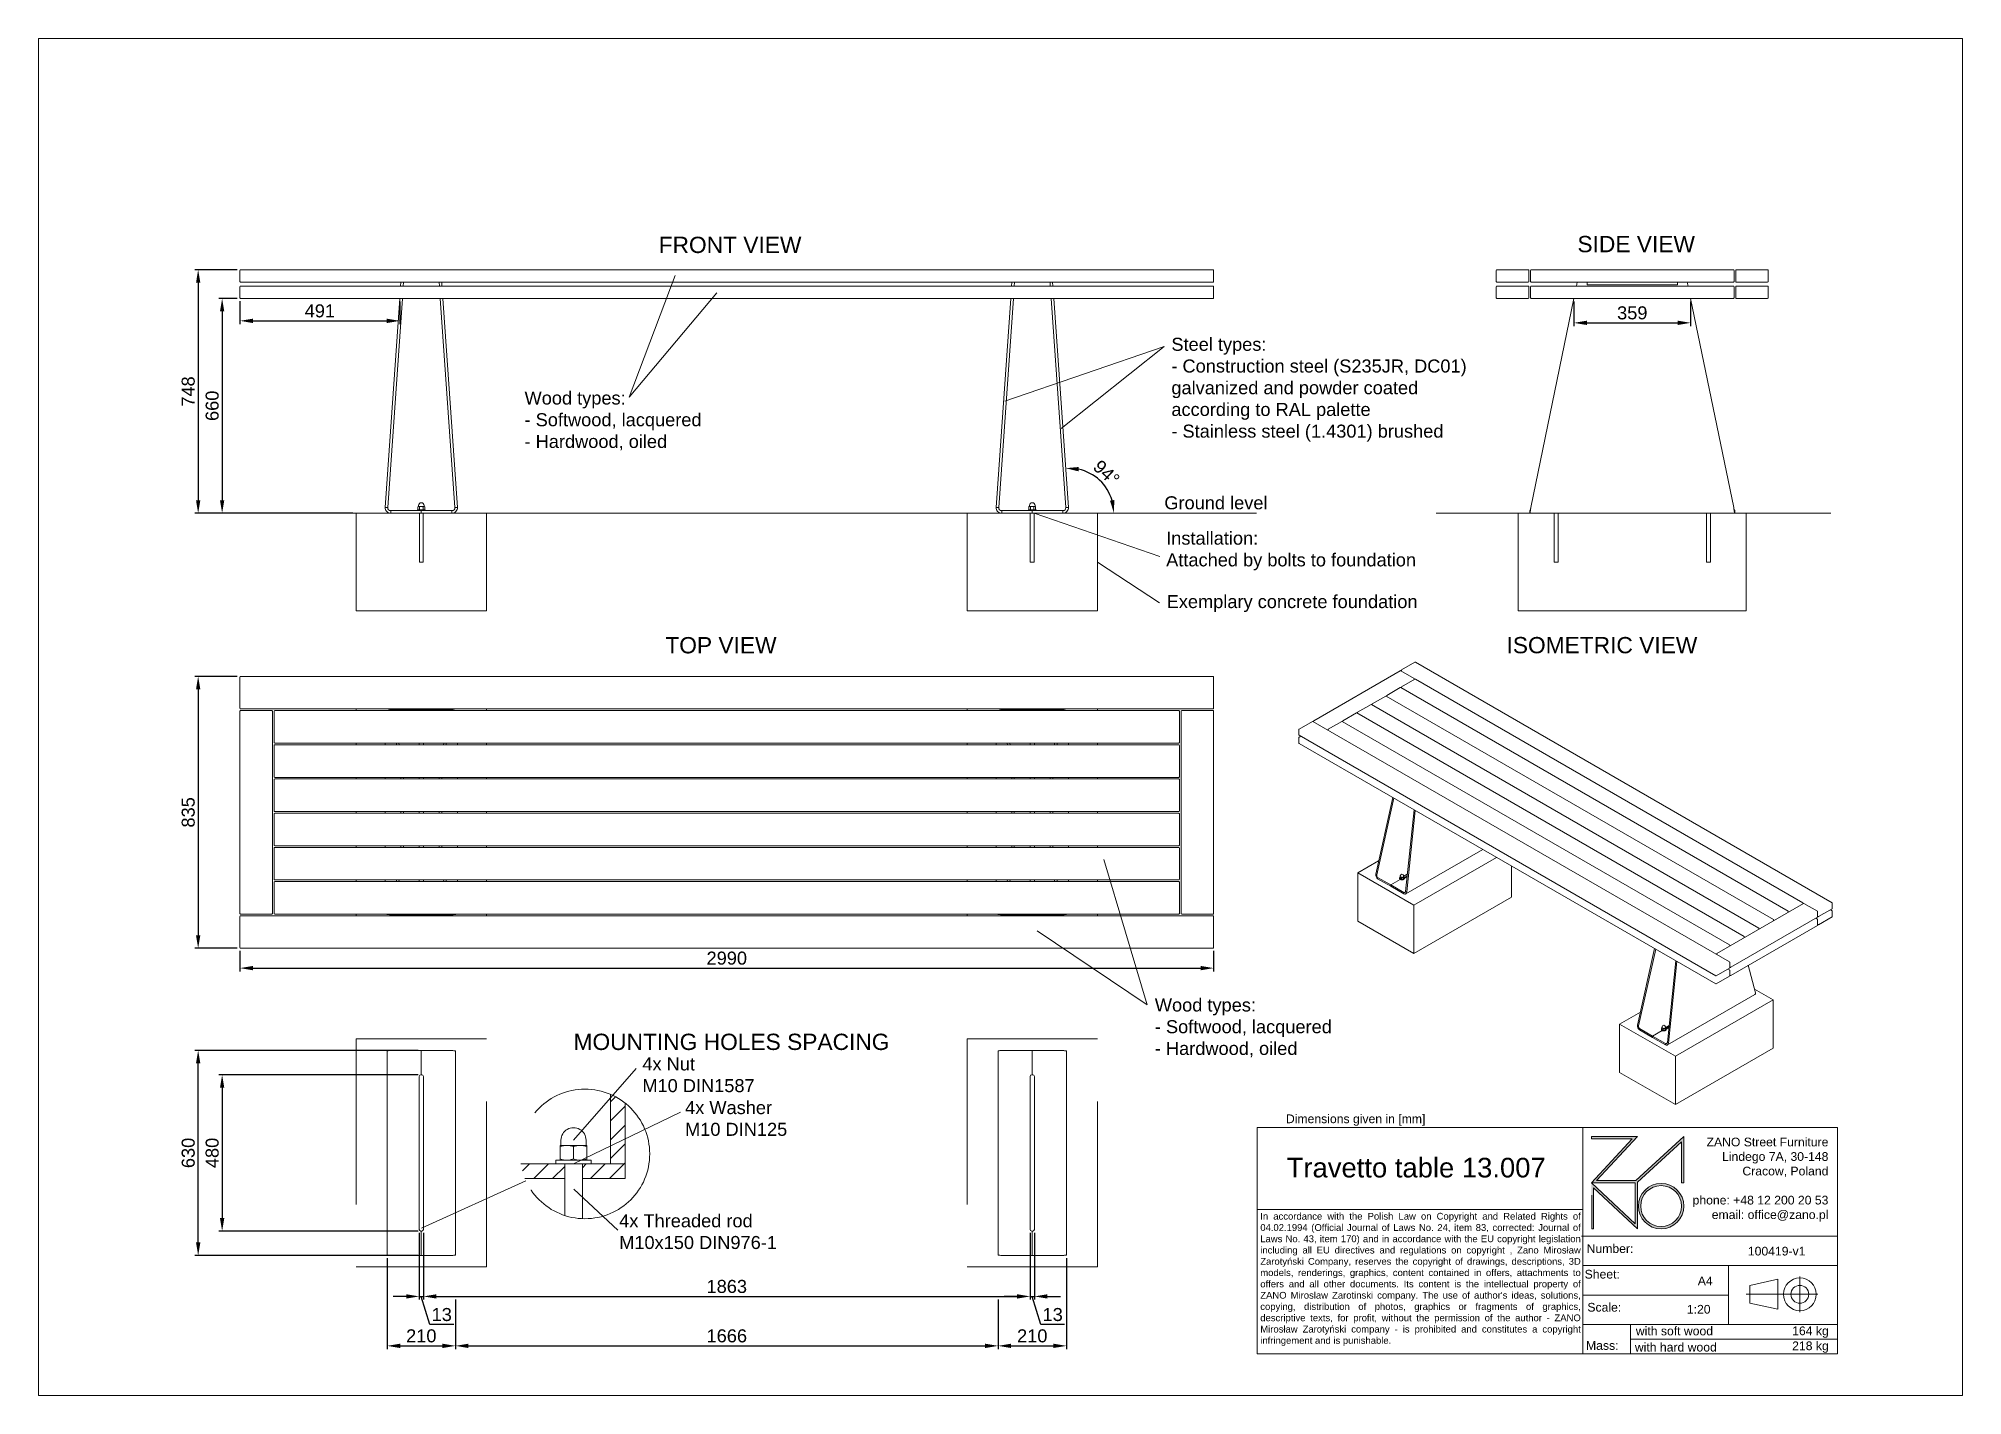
# Paper-space layout 'Layout1' of a CAD drawing. Header units: millimetres. Extents: x -15 to 281, y -7 to 201.
# The model-space entities are those that its viewports show. They can reach past a viewport. Long polylines and large blocks are cut down to what shows.
import ezdxf

# ---------------------------------------------------------------- set-up
doc = ezdxf.new("R2010")
doc.units = ezdxf.units.MM
doc.linetypes.add('HIDDEN', pattern=[1.905, 1.27, -0.635])
for name, color, linetype, lineweight in [('ZANO_O', 10, 'Continuous', 0), ('ZANO_R', 7, 'Continuous', 0), ('ZANO_R_przerywana', 7, 'HIDDEN', 0), ('ZANO_W', 1, 'Continuous', 0)]:
    doc.layers.add(name, color=color, linetype=linetype, lineweight=lineweight)
doc.layers.add('ZANO_P', color=7, linetype='Continuous', lineweight=0, true_color=0xffffff)
doc.styles.add('Arial', font='arial.ttf')
doc.styles.get("Standard").update_dxf_attribs({"font": 'ARIALUNI.TTF'})
doc.dimstyles.new('pl i ang', dxfattribs={"dimtxt": 50, "dimasz": 50, "dimexe": 1.25, "dimexo": 0.625, "dimgap": 10, "dimtad": 1, "dimtoh": 1, "dimtxsty": 'Standard', "dimcen": 2.5, "dimclrd": 1, "dimclre": 1, "dimclrt": 1, "dimadec": 0, "dimazin": 0, "dimtfac": 1, "dimtmove": 0, "dimatfit": 3, "dimfxl": 1, "dimarcsym": 1})

psp = doc.layouts.get("Layout1")

# ---------------------------------------------------------------- texts
at = {"layer": 'ZANO_O', "attachment_point": 1, "style": 'Arial'}
for s, insert, char_height, width in [('FRONT VIEW', (80.35, 170.78), 2.5, 27.6046), ('SIDE VIEW', (221.41, 170.9), 2.5, 22.2681), ('\\pxql;Steel types:\\P- Construction steel (S235JR, DC01)\\Pgalvanized and powder coated\\Paccording to RAL palette\\P- Stainless steel (1.4301) brushed', (159.07, 155.26), 2, 54.5279), ('\\pxql;Wood types:\\P- Softwood, lacquered\\P- Hardwood, oiled', (59.76, 147.01), 2, 31.0602), ('Ground level', (157.99, 130.92), 2, 19.6442), ('\\pxql;Installation:\\PAttached by bolts to foundation', (158.27, 125.49), 2, 43.6982), ('\\pxql;Exemplary concrete foundation', (158.35, 115.75), 2, 40.9408), ('TOP VIEW', (81.38, 109.3), 2.5, 24.0457), ('ISOMETRIC VIEW', (210.52, 109.31), 2.5, 32.1424), ('\\pxql;Wood types:\\P- Softwood, lacquered\\P- Hardwood, oiled', (156.53, 53.8), 2, 31.0602), ('MOUNTING HOLES SPACING', (67.28, 48.39), 2.5, 51.246), ('4x Nut \\PM10 DIN1587', (77.85, 44.75), 2, 30.8338), ('4x Washer \\PM10 DIN125', (84.41, 38.04), 2, 33.1797), ('4x Threaded rod \\PM10x150 DIN976-1', (74.29, 20.66), 2, 27.1206)]:
    psp.add_mtext(s, dxfattribs=dict(at, insert=insert, char_height=char_height, width=width))
at = {"layer": 'ZANO_R', "attachment_point": 1, "style": 'Arial'}
for s, insert, char_height, width in [('Dimensions given in [mm]', (176.66, 35.99), 1.3388, 1792.8014), ('\\pxqr;ZANO Street Furniture\\PLindego 7A, 30-148\\PCracow, Poland\\P\\Pphone: +48 12 200 20 53\\Pemail: office@zano.pl', (227.66, 32.43), 1.3388, 32.2827), ("\\pxqj;In accordance with the Polish Law on Copyright and Related Rights of 04.02.1994 (Official Journal of Laws No. 24, item 83, corrected: Journal of Laws No. 43, item 170) and in accordance with the EU copyright legislation including all EU directives and regulations on copyright , Zano Mirosław Zarotyński Company, reserves the copyright of drawings, descriptions, 3D models, renderings, graphics, content contained in offers, attachments to offers and all other documents. Its content is the intellectual property of ZANO Miroslaw Zarotinski company. The use of author's ideas, solutions, copying, distribution of photos, graphics or fragments of graphics, descriptive texts, for profit, without the permission of the author - ZANO Mirosław Zarotyński company - is prohibited and constitutes a copyright infringement and is punishable.", (172.72, 20.88), 1.04, 49.0591), ('Number:', (222.83, 16.06), 1.339, 254.3232), ('Sheet:', (222.52, 12.13), 1.339, 254.3232), ('A4', (239.89, 11.1), 1.339, 254.3232), ('Scale:', (222.94, 7.05), 1.339, 254.3232), ('1:20', (238.21, 6.74), 1.339, 4.2023), ('with soft wood', (230.38, 3.41), 1.3388, 22.26), ('164 kg', (254.38, 3.43), 1.339, 5.8209), ('Mass:', (222.73, 1.18), 1.339, 254.3232), ('with hard wood', (230.23, 0.92), 1.3388, 23.7092), ('218 kg', (254.38, 1.13), 1.339, 5.8209)]:
    psp.add_mtext(s, dxfattribs=dict(at, insert=insert, char_height=char_height, width=width))
at = {"layer": 'ZANO_R', "color": 1, "attachment_point": 1, "style": 'Arial'}
for s, insert, char_height, width in [('\\pxql;{\\C256;Travetto table 13.007^I}', (176.77, 29.33), 3.0126, 44.3227), ('{\\C256;100419-v1}', (247.58, 15.67), 1.3388, 10.9473)]:
    psp.add_mtext(s, dxfattribs=dict(at, insert=insert, char_height=char_height, width=width))

msp = doc.modelspace()

# ---------------------------------------------------------------- blocks, each defined once
blk = doc.blocks.new('*D402')
at = {"layer": 'ZANO_W', "color": 1, "lineweight": -2}
for p, q in [((-76.4, 3103.4), (-133, 3103.4)), ((-123, 3063.4), (-123, 2483.5)), ((278.6, 2443.5), (-133, 2443.5))]:
    blk.add_line(p, q, dxfattribs=at)
at = {"layer": 'ZANO_W', "color": 1}
for points in [[(-116.3, 3063.4), (-129.6, 3063.4), (-123, 3103.4)], [(-129.6, 2483.5), (-116.3, 2483.5), (-123, 2443.5)]]:
    blk.add_solid(points, dxfattribs=at)
at = {"layer": 'ZANO_W', "color": 1, "insert": (-153.4, 2773.5), "char_height": 40, "attachment_point": 5, "rotation": 90, "style": 'Arial'}
blk.add_mtext('660', dxfattribs=at)
blk = doc.blocks.new('*D403')
at = {"layer": 'ZANO_W', "color": 1, "lineweight": -2}
for p, q in [((-76.4, 3191.4), (-206.6, 3191.4)), ((-196.6, 3151.4), (-196.6, 2483.5)), ((278.6, 2443.5), (-206.6, 2443.5))]:
    blk.add_line(p, q, dxfattribs=at)
at = {"layer": 'ZANO_W', "color": 1}
for points in [[(-189.9, 3151.4), (-203.2, 3151.4), (-196.6, 3191.4)], [(-203.2, 2483.5), (-189.9, 2483.5), (-196.6, 2443.5)]]:
    blk.add_solid(points, dxfattribs=at)
at = {"layer": 'ZANO_W', "color": 1, "insert": (-227, 2817.5), "char_height": 40, "attachment_point": 5, "rotation": 90, "style": 'Arial'}
blk.add_mtext('748', dxfattribs=at)
blk = doc.blocks.new('*D404')
at = {"layer": 'ZANO_W', "color": 1, "lineweight": -2}
for p, q in [((-68.4, 3095.4), (-68.4, 3024.5)), ((422.6, 3093.4), (422.6, 3024.5)), ((-28.4, 3034.5), (382.6, 3034.5))]:
    blk.add_line(p, q, dxfattribs=at)
at = {"layer": 'ZANO_W', "color": 1}
for points in [[(-28.4, 3041.1), (-28.4, 3027.8), (-68.4, 3034.5)], [(382.6, 3027.8), (382.6, 3041.1), (422.6, 3034.5)]]:
    blk.add_solid(points, dxfattribs=at)
at = {"layer": 'ZANO_W', "color": 1, "insert": (177.1, 3064.9), "char_height": 40, "attachment_point": 5, "style": 'Arial'}
blk.add_mtext('491', dxfattribs=at)
blk = doc.blocks.new('*D405')
at = {"layer": 'ZANO_W', "color": 1, "lineweight": -2}
for p, q in [((-76.4, 1942.4), (-206.6, 1942.4)), ((-196.6, 1902.4), (-196.6, 1147.4)), ((-76.4, 1107.4), (-206.6, 1107.4))]:
    blk.add_line(p, q, dxfattribs=at)
at = {"layer": 'ZANO_W', "color": 1}
for points in [[(-189.9, 1902.4), (-203.2, 1902.4), (-196.6, 1942.4)], [(-203.2, 1147.4), (-189.9, 1147.4), (-196.6, 1107.4)]]:
    blk.add_solid(points, dxfattribs=at)
at = {"layer": 'ZANO_W', "color": 1, "insert": (-227, 1524.9), "char_height": 40, "attachment_point": 5, "rotation": 90, "style": 'Arial'}
blk.add_mtext('835', dxfattribs=at)
blk = doc.blocks.new('*D406')
at = {"layer": 'ZANO_W', "color": 1, "lineweight": -2}
for p, q in [((478.6, 718.8), (-133, 718.8)), ((-123, 678.8), (-123, 278.8)), ((478.6, 238.8), (-133, 238.8))]:
    blk.add_line(p, q, dxfattribs=at)
at = {"layer": 'ZANO_W', "color": 1}
for points in [[(-116.3, 678.8), (-129.6, 678.8), (-123, 718.8)], [(-129.6, 278.8), (-116.3, 278.8), (-123, 238.8)]]:
    blk.add_solid(points, dxfattribs=at)
at = {"layer": 'ZANO_W', "color": 1, "insert": (-153.4, 478.8), "char_height": 40, "attachment_point": 5, "rotation": 90, "style": 'Arial'}
blk.add_mtext('480', dxfattribs=at)
blk = doc.blocks.new('*D407')
at = {"layer": 'ZANO_W', "color": 1, "lineweight": -2}
for p, q in [((478.6, 793.8), (-206.6, 793.8)), ((-196.6, 203.8), (-196.6, 753.8)), ((478.6, 163.8), (-206.6, 163.8))]:
    blk.add_line(p, q, dxfattribs=at)
at = {"layer": 'ZANO_W', "color": 1}
for points in [[(-189.9, 753.8), (-203.2, 753.8), (-196.6, 793.8)], [(-203.2, 203.8), (-189.9, 203.8), (-196.6, 163.8)]]:
    blk.add_solid(points, dxfattribs=at)
at = {"layer": 'ZANO_W', "color": 1, "insert": (-227, 478.8), "char_height": 40, "attachment_point": 5, "rotation": 90, "style": 'Arial'}
blk.add_mtext('630', dxfattribs=at)
blk = doc.blocks.new('*D408')
at = {"layer": 'ZANO_W', "color": 1, "lineweight": -2}
for p, q in [((482.1, 233.8), (482.1, 28.2)), ((495.1, 233.8), (495.1, 28.2)), ((442.1, 38.2), (402.1, 38.2)), ((482.1, 38.2), (495.1, 38.2)), ((514.5, -48.2), (488.6, 38.2)), ((535.1, 38.2), (575.1, 38.2)), ((588.1, -48.2), (514.5, -48.2))]:
    blk.add_line(p, q, dxfattribs=at)
at = {"layer": 'ZANO_W', "color": 1}
for points in [[(442.1, 31.5), (442.1, 44.8), (482.1, 38.2)], [(535.1, 44.8), (535.1, 31.5), (495.1, 38.2)]]:
    blk.add_solid(points, dxfattribs=at)
at = {"layer": 'ZANO_W', "color": 1, "insert": (551.3, -17.7), "char_height": 40, "attachment_point": 5, "style": 'Arial'}
blk.add_mtext('13', dxfattribs=at)
blk = doc.blocks.new('*D409')
at = {"layer": 'ZANO_W', "color": 1, "lineweight": -2}
for p, q in [((495.1, 233.8), (495.1, 28.2)), ((2358.1, 233.8), (2358.1, 28.2)), ((535.1, 38.2), (2318.1, 38.2))]:
    blk.add_line(p, q, dxfattribs=at)
at = {"layer": 'ZANO_W', "color": 1}
for points in [[(535.1, 44.8), (535.1, 31.5), (495.1, 38.2)], [(2318.1, 31.5), (2318.1, 44.8), (2358.1, 38.2)]]:
    blk.add_solid(points, dxfattribs=at)
at = {"layer": 'ZANO_W', "color": 1, "insert": (1426.6, 68.6), "char_height": 40, "attachment_point": 5, "style": 'Arial'}
blk.add_mtext('1863', dxfattribs=at)
blk = doc.blocks.new('*D410')
at = {"layer": 'ZANO_W', "color": 1, "lineweight": -2}
for p, q in [((2358.1, 233.8), (2358.1, 28.2)), ((2371.1, 233.8), (2371.1, 28.2)), ((2318.1, 38.2), (2278.1, 38.2)), ((2358.1, 38.2), (2371.1, 38.2)), ((2390.5, -48.2), (2364.6, 38.2)), ((2411.1, 38.2), (2451.1, 38.2)), ((2464.1, -48.2), (2390.5, -48.2))]:
    blk.add_line(p, q, dxfattribs=at)
at = {"layer": 'ZANO_W', "color": 1}
for points in [[(2318.1, 31.5), (2318.1, 44.8), (2358.1, 38.2)], [(2411.1, 44.8), (2411.1, 31.5), (2371.1, 38.2)]]:
    blk.add_solid(points, dxfattribs=at)
at = {"layer": 'ZANO_W', "color": 1, "insert": (2427.3, -17.7), "char_height": 40, "attachment_point": 5, "style": 'Arial'}
blk.add_mtext('13', dxfattribs=at)
blk = doc.blocks.new('*D411')
at = {"layer": 'ZANO_W', "color": 1, "lineweight": -2}
for p, q in [((4027.7, 3093.4), (4027.7, 3018.3)), ((4386.3, 3093.4), (4386.3, 3018.3)), ((4067.7, 3028.3), (4346.3, 3028.3))]:
    blk.add_line(p, q, dxfattribs=at)
at = {"layer": 'ZANO_W', "color": 1}
for points in [[(4067.7, 3035), (4067.7, 3021.7), (4027.7, 3028.3)], [(4346.3, 3021.7), (4346.3, 3035), (4386.3, 3028.3)]]:
    blk.add_solid(points, dxfattribs=at)
at = {"layer": 'ZANO_W', "color": 1, "insert": (4207, 3058.8), "char_height": 40, "attachment_point": 5, "style": 'Arial'}
blk.add_mtext('359', dxfattribs=at)
blk = doc.blocks.new('*D413')
at = {"layer": 'ZANO_W', "color": 1, "lineweight": -2}
blk.add_arc((2476.8, 2443.5), 138.7, 16.57606, 77.42395, dxfattribs=at)
at = {"layer": 'ZANO_W', "color": 1}
for points in [[(2507.5, 2585.6), (2506.6, 2572.3), (2467.2, 2581.9)], [(2603.2, 2482.2), (2616.4, 2484.1), (2615.6, 2443.5)]]:
    blk.add_solid(points, dxfattribs=at)
at = {"layer": 'ZANO_W', "color": 1, "insert": (2592.4, 2567.5), "char_height": 40, "attachment_point": 5, "rotation": 317, "style": 'Arial'}
blk.add_mtext('94%%d', dxfattribs=at)
blk = doc.blocks.new('*D414')
at = {"layer": 'ZANO_W', "color": 1, "lineweight": -2}
for p, q in [((-68.4, 1099.4), (-68.4, 1036.5)), ((2921.6, 1099.4), (2921.6, 1036.5)), ((-28.4, 1046.5), (2881.6, 1046.5))]:
    blk.add_line(p, q, dxfattribs=at)
at = {"layer": 'ZANO_W', "color": 1}
for points in [[(-28.4, 1053.2), (-28.4, 1039.8), (-68.4, 1046.5)], [(2881.6, 1039.8), (2881.6, 1053.2), (2921.6, 1046.5)]]:
    blk.add_solid(points, dxfattribs=at)
at = {"layer": 'ZANO_W', "color": 1, "insert": (1426.6, 1076.9), "char_height": 40, "attachment_point": 5, "style": 'Arial'}
blk.add_mtext('2990', dxfattribs=at)
blk = doc.blocks.new('*D415')
at = {"layer": 'ZANO_W', "color": 1, "lineweight": -2}
for p, q in [((383.8, 155.3), (383.8, -123.7)), ((593.5, 28.2), (593.5, -123.7)), ((423.8, -113.7), (553.5, -113.7))]:
    blk.add_line(p, q, dxfattribs=at)
at = {"layer": 'ZANO_W', "color": 1}
for points in [[(423.8, -107), (423.8, -120.3), (383.8, -113.7)], [(553.5, -120.3), (553.5, -107), (593.5, -113.7)]]:
    blk.add_solid(points, dxfattribs=at)
at = {"layer": 'ZANO_W', "color": 1, "insert": (488.6, -83.2), "char_height": 40, "attachment_point": 5, "style": 'Arial'}
blk.add_mtext('210', dxfattribs=at)
blk = doc.blocks.new('*D416')
at = {"layer": 'ZANO_W', "color": 1, "lineweight": -2}
for p, q in [((593.5, 28.2), (593.5, -123.7)), ((2259.8, 28.2), (2259.8, -123.7)), ((633.5, -113.7), (2219.8, -113.7))]:
    blk.add_line(p, q, dxfattribs=at)
at = {"layer": 'ZANO_W', "color": 1}
for points in [[(633.5, -107), (633.5, -120.3), (593.5, -113.7)], [(2219.8, -120.3), (2219.8, -107), (2259.8, -113.7)]]:
    blk.add_solid(points, dxfattribs=at)
at = {"layer": 'ZANO_W', "color": 1, "insert": (1426.6, -83.2), "char_height": 40, "attachment_point": 5, "style": 'Arial'}
blk.add_mtext('1666', dxfattribs=at)
blk = doc.blocks.new('*D417')
at = {"layer": 'ZANO_W', "color": 1, "lineweight": -2}
for p, q in [((2469.5, 155.3), (2469.5, -123.7)), ((2259.8, 28.2), (2259.8, -123.7)), ((2299.8, -113.7), (2429.5, -113.7))]:
    blk.add_line(p, q, dxfattribs=at)
at = {"layer": 'ZANO_W', "color": 1}
for points in [[(2299.8, -107), (2299.8, -120.3), (2259.8, -113.7)], [(2429.5, -120.3), (2429.5, -107), (2469.5, -113.7)]]:
    blk.add_solid(points, dxfattribs=at)
at = {"layer": 'ZANO_W', "color": 1, "insert": (2364.6, -83.2), "char_height": 40, "attachment_point": 5, "style": 'Arial'}
blk.add_mtext('210', dxfattribs=at)

# ---------------------------------------------------------------- dimensions: what is measured, and where the dimension line sits
at = {"layer": 'ZANO_W'}
for base, p1, p2, picture, middle in [((-196.6, 2443.5), (-66.4, 3191.4), (288.6, 2443.5), '*D403', (-227, 2817.5)), ((-123, 2443.5), (-66.4, 3103.4), (288.6, 2443.5), '*D402', (-153.4, 2773.5)), ((-196.6, 1107.4), (-66.4, 1942.4), (-66.4, 1107.4), '*D405', (-227, 1524.9)), ((-196.6, 793.8), (488.6, 163.8), (488.6, 793.8), '*D407', (-227, 478.8)), ((-123, 238.8), (488.6, 718.8), (488.6, 238.8), '*D406', (-153.4, 478.8))]:
    dim = msp.add_linear_dim(base=base, p1=p1, p2=p2, angle=90, dimstyle='pl i ang', override={"dimtxt": 40, "dimasz": 40, "dimexe": 10, "dimexo": 10, "dimtoh": 0, "dimdec": 0, "dimtxsty": 'Arial', "dimtdec": 0, "dimtmove": 1}, dxfattribs=at)
    dim.commit()
    dim.dimension.update_dxf_attribs({"geometry": picture, "text_midpoint": middle})
dim = msp.add_angular_dim_2l(base=(2595.4, 2515.7), line1=((-116.5, 2443.5), (3053.6, 2443.5)), line2=((2475.6, 2461.7), (2430.7, 3103.4)), dimstyle='pl i ang', override={"dimtxt": 40, "dimasz": 40, "dimexe": 10, "dimexo": 10, "dimtoh": 0, "dimdec": 0, "dimtxsty": 'Arial', "dimtdec": 0, "dimtmove": 1}, dxfattribs=at)
dim.commit()
dim.dimension.update_dxf_attribs({"geometry": '*D413', "text_midpoint": (2592.4, 2567.5)})
for base, p1, p2, picture, middle in [((422.6, 3034.5), (-68.4, 3105.4), (422.6, 3103.4), '*D404', (177.1, 3064.9)), ((4386.3, 3028.3), (4027.7, 3103.4), (4386.3, 3103.4), '*D411', (4207, 3058.8)), ((2921.6, 1046.5), (-68.4, 1109.4), (2921.6, 1109.4), '*D414', (1426.6, 1076.9)), ((495.1, 38.2), (482.1, 243.8), (495.1, 243.8), '*D408', (524.5, -17.7)), ((2358.1, 38.2), (495.1, 243.8), (2358.1, 243.8), '*D409', (1426.6, 68.6)), ((2371.1, 38.2), (2358.1, 243.8), (2371.1, 243.8), '*D410', (2400.5, -17.7)), ((593.5, -113.7), (383.8, 165.3), (593.5, 38.2), '*D415', (488.6, -83.2)), ((2469.5, -113.7), (2259.8, 38.2), (2469.5, 165.3), '*D417', (2364.6, -83.2)), ((2259.8, -113.7), (593.5, 38.2), (2259.8, 38.2), '*D416', (1426.6, -83.2))]:
    dim = msp.add_linear_dim(base=base, p1=p1, p2=p2, dimstyle='pl i ang', override={"dimtxt": 40, "dimasz": 40, "dimexe": 10, "dimexo": 10, "dimtoh": 0, "dimdec": 0, "dimtxsty": 'Arial', "dimtdec": 0, "dimtmove": 1}, dxfattribs=at)
    dim.commit()
    dim.dimension.update_dxf_attribs({"geometry": picture, "text_midpoint": middle})

# ---------------------------------------------------------------- linework, layer by layer
at = {"layer": 'ZANO_R'}
for p, q in [((-66.4, 3191.4), (2919.6, 3191.4)), ((3791.5, 3191.4), (3887.5, 3191.4)), ((3896.5, 3191.4), (4517.5, 3191.4)), ((4526.5, 3191.4), (4622.5, 3191.4)), ((-68.4, 3155.4), (-68.4, 3189.4)), ((-68.4, 3105.4), (-68.4, 3139.4)), ((2919.6, 3153.4), (-66.4, 3153.4)), ((-66.4, 3141.4), (2919.6, 3141.4)), ((426.1, 3153.4), (425.2, 3141.4)), ((434.1, 3152.8), (426.1, 3153.4)), ((434.1, 3152.8), (433.3, 3141.4)), ((543.2, 3152.8), (551.2, 3153.4)), ((544, 3141.4), (543.2, 3152.8)), ((552, 3141.4), (551.2, 3153.4)), ((2302.1, 3153.4), (2301.2, 3141.4)), ((2310.1, 3152.8), (2302.1, 3153.4)), ((2310.1, 3152.8), (2309.3, 3141.4)), ((2419.2, 3152.8), (2427.2, 3153.4)), ((2420, 3141.4), (2419.2, 3152.8)), ((2428, 3141.4), (2427.2, 3153.4)), ((2921.6, 3189.4), (2921.6, 3155.4)), ((2921.6, 3139.4), (2921.6, 3105.4)), ((3789.5, 3155.4), (3789.5, 3189.4)), ((3789.5, 3105.4), (3789.5, 3139.4)), ((3887.5, 3153.4), (3791.5, 3153.4)), ((3791.5, 3141.4), (3887.5, 3141.4)), ((3889.5, 3189.4), (3889.5, 3155.4)), ((3889.5, 3139.4), (3889.5, 3105.4)), ((3894.5, 3155.4), (3894.5, 3189.4)), ((3894.5, 3105.4), (3894.5, 3139.4)), ((4517.5, 3153.4), (3896.5, 3153.4)), ((3896.5, 3141.4), (4517.5, 3141.4)), ((4035.6, 3141.4), (4038, 3153.4)), ((4038, 3153.4), (4068, 3153.4)), ((4068, 3153.4), (4068, 3145.4)), ((4068, 3145.4), (4346, 3145.4)), ((4346, 3153.4), (4376, 3153.4)), ((4346, 3145.4), (4346, 3153.4)), ((4376, 3153.4), (4378.5, 3141.4)), ((4519.5, 3189.4), (4519.5, 3155.4)), ((4519.5, 3139.4), (4519.5, 3105.4)), ((4524.5, 3155.4), (4524.5, 3189.4)), ((4524.5, 3105.4), (4524.5, 3139.4)), ((4622.5, 3153.4), (4526.5, 3153.4)), ((4526.5, 3141.4), (4622.5, 3141.4)), ((4624.5, 3189.4), (4624.5, 3155.4)), ((4624.5, 3139.4), (4624.5, 3105.4)), ((2919.6, 3103.4), (-66.4, 3103.4)), ((422.6, 3103.4), (377.7, 2461.7)), ((430.6, 3103.4), (385.7, 2461.2)), ((591.6, 2461.2), (546.7, 3103.4)), ((599.6, 2461.7), (554.7, 3103.4)), ((2298.6, 3103.4), (2253.7, 2461.7)), ((2306.6, 3103.4), (2261.7, 2461.2)), ((2467.6, 2461.2), (2422.7, 3103.4)), ((2475.6, 2461.7), (2430.7, 3103.4)), ((3887.5, 3103.4), (3791.5, 3103.4)), ((3895.6, 2461.7), (4027.7, 3103.4)), ((4517.5, 3103.4), (3896.5, 3103.4)), ((4386.3, 3103.4), (4518.4, 2461.7)), ((4622.5, 3103.4), (4526.5, 3103.4)), ((-116.5, 2443.5), (3053.6, 2443.5)), ((288.6, 2443.5), (688.6, 2443.5)), ((688.6, 2443.5), (288.6, 2443.5)), ((385.7, 2461.2), (377.7, 2461.7)), ((394.7, 2451.5), (394.7, 2443.5)), ((488.6, 2451.5), (394.7, 2451.5)), ((476.6, 2454), (476.6, 2451.5)), ((476.6, 2454), (500.6, 2454)), ((479.6, 2464), (478.2, 2463.2)), ((478.2, 2463.2), (478.2, 2454.8)), ((478.2, 2454.8), (479.6, 2454)), ((479.6, 2464), (480.8, 2464)), ((480.1, 2467.5), (480.1, 2464.3)), ((488.6, 2464), (480.8, 2464)), ((482.7, 2443.5), (494.6, 2443.5)), ((482.7, 2443.5), (494.6, 2443.5)), ((483.4, 2463.2), (483.4, 2454.8)), ((488.6, 2464), (496.4, 2464)), ((582.6, 2451.5), (488.6, 2451.5)), ((488.6, 2451.5), (488.6, 2443.5)), ((493.8, 2463.2), (493.8, 2454.8)), ((496.4, 2464), (497.6, 2464)), ((497.1, 2464.3), (497.1, 2467.5)), ((499, 2463.2), (497.6, 2464)), ((497.6, 2454), (499, 2454.8)), ((499, 2463.2), (499, 2454.8)), ((500.6, 2451.5), (500.6, 2454)), ((582.6, 2451.5), (582.6, 2443.5)), ((591.6, 2461.2), (599.6, 2461.7)), ((2164.6, 2443.5), (2564.6, 2443.5)), ((2564.6, 2443.5), (2164.6, 2443.5)), ((2261.7, 2461.2), (2253.7, 2461.7)), ((2270.7, 2451.5), (2270.7, 2443.5)), ((2364.6, 2451.5), (2270.7, 2451.5)), ((2352.6, 2454), (2352.6, 2451.5)), ((2352.6, 2454), (2376.6, 2454)), ((2355.6, 2464), (2354.2, 2463.2)), ((2354.2, 2463.2), (2354.2, 2454.8)), ((2354.2, 2454.8), (2355.6, 2454)), ((2355.6, 2464), (2356.8, 2464)), ((2356.1, 2467.5), (2356.1, 2464.3)), ((2364.6, 2464), (2356.8, 2464)), ((2358.7, 2443.5), (2370.6, 2443.5)), ((2358.7, 2443.5), (2370.6, 2443.5)), ((2359.4, 2463.2), (2359.4, 2454.8)), ((2364.6, 2464), (2372.4, 2464)), ((2458.6, 2451.5), (2364.6, 2451.5)), ((2364.6, 2451.5), (2364.6, 2443.5)), ((2369.8, 2463.2), (2369.8, 2454.8)), ((2372.4, 2464), (2373.6, 2464)), ((2373.1, 2464.3), (2373.1, 2467.5)), ((2375, 2463.2), (2373.6, 2464)), ((2373.6, 2454), (2375, 2454.8)), ((2375, 2463.2), (2375, 2454.8)), ((2376.6, 2451.5), (2376.6, 2454)), ((2458.6, 2451.5), (2458.6, 2443.5)), ((2467.6, 2461.2), (2475.6, 2461.7)), ((3605.2, 2443.5), (4816.4, 2443.5)), ((3857, 2443.5), (4557, 2443.5)), ((4557, 2443.5), (3857, 2443.5)), ((3892, 2451.5), (3892, 2443.5)), ((3979, 2443.5), (3967.1, 2443.5)), ((4447, 2443.5), (4435.1, 2443.5)), ((4522, 2451.5), (4522, 2443.5)), ((3494.8, 1960), (3228.7, 1806.4)), ((3537.1, 1936.2), (3496, 1960)), ((3498, 1961.1), (3498, 1958.8)), ((3539.8, 1985.9), (3498.6, 1962.2)), ((4820.4, 1247.4), (3541, 1985.9)), ((-68.4, 1844.4), (-68.4, 1940.4)), ((-66.4, 1942.4), (2919.6, 1942.4)), ((2921.6, 1940.4), (2921.6, 1844.4)), ((3494.8, 1908), (3453.7, 1884.3)), ((4685.4, 1221.4), (3496, 1908)), ((3498, 1909.2), (3498, 1906.8)), ((3539.8, 1934), (3498.6, 1910.3)), ((3537.7, 1932.8), (3537.7, 1935.2)), ((4730.4, 1247.4), (3541, 1934)), ((-68.4, 1214.4), (-68.4, 1835.4)), ((2919.6, 1842.4), (-66.4, 1842.4)), ((-66.4, 1837.4), (29.6, 1837.4)), ((31.6, 1835.4), (31.6, 1214.4)), ((36.6, 1739.4), (36.6, 1835.4)), ((38.6, 1837.4), (2814.6, 1837.4)), ((288.6, 1842.4), (288.6, 1837.4)), ((394.7, 1839.9), (488.6, 1839.9)), ((488.6, 1837.4), (488.6, 1839.9)), ((488.6, 1839.9), (582.6, 1839.9)), ((688.6, 1837.4), (688.6, 1842.4)), ((2164.6, 1842.4), (2164.6, 1837.4)), ((2270.7, 1839.9), (2364.6, 1839.9)), ((2364.6, 1837.4), (2364.6, 1839.9)), ((2364.6, 1839.9), (2458.6, 1839.9)), ((2564.6, 1837.4), (2564.6, 1842.4)), ((2816.6, 1835.4), (2816.6, 1739.4)), ((2821.6, 1214.4), (2821.6, 1835.4)), ((2823.6, 1837.4), (2919.6, 1837.4)), ((2921.6, 1835.4), (2921.6, 1214.4)), ((3404.8, 1856.1), (3363.7, 1832.3)), ((4595.5, 1169.4), (3406, 1856.1)), ((3408.1, 1857.3), (3408.1, 1854.9)), ((3449.8, 1882.1), (3408.7, 1858.3)), ((4640.4, 1195.4), (3451, 1882.1)), ((3453.1, 1883.2), (3453.1, 1880.9)), ((3183.1, 1779.3), (3183.1, 1762.5)), ((3224.9, 1804.1), (3183.7, 1780.4)), ((4505.5, 1065.5), (3226.1, 1804.1)), ((3228.1, 1805.3), (3228.1, 1803)), ((3273.1, 1779.3), (3273.1, 1777)), ((3314.8, 1804.1), (3273.7, 1780.4)), ((4505.5, 1117.5), (3316, 1804.1)), ((3318.1, 1805.3), (3318.1, 1803)), ((3359.8, 1830.1), (3318.7, 1806.4)), ((4550.5, 1143.5), (3361, 1830.1)), ((3363.1, 1831.3), (3363.1, 1828.9)), ((36.6, 1634.4), (36.6, 1730.4)), ((2814.6, 1737.4), (38.6, 1737.4)), ((38.6, 1732.4), (2814.6, 1732.4)), ((288.6, 1737.4), (288.6, 1732.4)), ((377.7, 1737.4), (377.7, 1732.4)), ((411.3, 1737.4), (413, 1732.4)), ((419.3, 1737.4), (421, 1732.4)), ((482.1, 1737.4), (482.1, 1732.4)), ((495.1, 1732.4), (495.1, 1737.4)), ((556.3, 1732.4), (558, 1737.4)), ((564.3, 1732.4), (566, 1737.4)), ((599.6, 1732.4), (599.6, 1737.4)), ((688.6, 1732.4), (688.6, 1737.4)), ((2164.6, 1737.4), (2164.6, 1732.4)), ((2253.7, 1737.4), (2253.7, 1732.4)), ((2287.3, 1737.4), (2289, 1732.4)), ((2295.3, 1737.4), (2297, 1732.4)), ((2358.1, 1737.4), (2358.1, 1732.4)), ((2371.1, 1732.4), (2371.1, 1737.4)), ((2432.3, 1732.4), (2434, 1737.4)), ((2440.3, 1732.4), (2442, 1737.4)), ((2475.6, 1732.4), (2475.6, 1737.4)), ((2564.6, 1732.4), (2564.6, 1737.4)), ((2816.6, 1730.4), (2816.6, 1634.4)), ((3183.1, 1754.6), (3183.1, 1737.8)), ((3183.7, 1761.5), (4463.1, 1022.9)), ((3188.8, 1758.6), (3183.7, 1755.7)), ((3183.7, 1736.7), (4463.1, 998.1)), ((36.6, 1529.4), (36.6, 1625.4)), ((2814.6, 1632.4), (38.6, 1632.4)), ((38.6, 1627.4), (2814.6, 1627.4)), ((288.6, 1632.4), (288.6, 1627.4)), ((377.7, 1632.4), (377.7, 1627.4)), ((425.5, 1632.4), (425.5, 1627.4)), ((433.5, 1627.4), (433.5, 1632.4)), ((482.1, 1632.4), (482.1, 1627.4)), ((495.1, 1627.4), (495.1, 1632.4)), ((543.8, 1632.4), (543.8, 1627.4)), ((551.8, 1627.4), (551.8, 1632.4)), ((599.6, 1627.4), (599.6, 1632.4)), ((688.6, 1627.4), (688.6, 1632.4)), ((2164.6, 1632.4), (2164.6, 1627.4)), ((2253.7, 1632.4), (2253.7, 1627.4)), ((2301.5, 1632.4), (2301.5, 1627.4)), ((2309.5, 1627.4), (2309.5, 1632.4)), ((2358.1, 1632.4), (2358.1, 1627.4)), ((2371.1, 1627.4), (2371.1, 1632.4)), ((2419.8, 1632.4), (2419.8, 1627.4)), ((2427.8, 1627.4), (2427.8, 1632.4)), ((2475.6, 1627.4), (2475.6, 1632.4)), ((2564.6, 1627.4), (2564.6, 1632.4)), ((2816.6, 1625.4), (2816.6, 1529.4)), ((3471.8, 1570.4), (3419.2, 1335.2)), ((3475.3, 1568.4), (3422.6, 1333)), ((36.6, 1424.4), (36.6, 1520.4)), ((2814.6, 1527.4), (38.6, 1527.4)), ((38.6, 1522.4), (2814.6, 1522.4)), ((288.6, 1527.4), (288.6, 1522.4)), ((377.7, 1527.4), (377.7, 1522.4)), ((425.5, 1527.4), (425.5, 1522.4)), ((433.5, 1522.4), (433.5, 1527.4)), ((482.1, 1527.4), (482.1, 1522.4)), ((495.1, 1522.4), (495.1, 1527.4)), ((543.8, 1527.4), (543.8, 1522.4)), ((551.8, 1522.4), (551.8, 1527.4)), ((599.6, 1522.4), (599.6, 1527.4)), ((688.6, 1522.4), (688.6, 1527.4)), ((2164.6, 1527.4), (2164.6, 1522.4)), ((2253.7, 1527.4), (2253.7, 1522.4)), ((2301.5, 1527.4), (2301.5, 1522.4)), ((2309.5, 1522.4), (2309.5, 1527.4)), ((2358.1, 1527.4), (2358.1, 1522.4)), ((2371.1, 1522.4), (2371.1, 1527.4)), ((2419.8, 1527.4), (2419.8, 1522.4)), ((2427.8, 1522.4), (2427.8, 1527.4)), ((2475.6, 1522.4), (2475.6, 1527.4)), ((2564.6, 1522.4), (2564.6, 1527.4)), ((2816.6, 1520.4), (2816.6, 1424.4)), ((3510.9, 1282), (3536.8, 1532.9)), ((3514.3, 1280.3), (3540.2, 1530.9)), ((2814.6, 1422.4), (38.6, 1422.4)), ((288.6, 1422.4), (288.6, 1417.4)), ((377.7, 1422.4), (377.7, 1417.4)), ((425.5, 1422.4), (425.5, 1417.4)), ((433.5, 1417.4), (433.5, 1422.4)), ((482.1, 1422.4), (482.1, 1417.4)), ((495.1, 1417.4), (495.1, 1422.4)), ((543.8, 1422.4), (543.8, 1417.4)), ((551.8, 1417.4), (551.8, 1422.4)), ((599.6, 1417.4), (599.6, 1422.4)), ((688.6, 1417.4), (688.6, 1422.4)), ((2164.6, 1422.4), (2164.6, 1417.4)), ((2253.7, 1422.4), (2253.7, 1417.4)), ((2301.5, 1422.4), (2301.5, 1417.4)), ((2309.5, 1417.4), (2309.5, 1422.4)), ((2358.1, 1422.4), (2358.1, 1417.4)), ((2371.1, 1417.4), (2371.1, 1422.4)), ((2419.8, 1422.4), (2419.8, 1417.4)), ((2427.8, 1417.4), (2427.8, 1422.4)), ((2475.6, 1417.4), (2475.6, 1422.4)), ((2564.6, 1417.4), (2564.6, 1422.4)), ((36.6, 1319.4), (36.6, 1415.4)), ((38.6, 1417.4), (2814.6, 1417.4)), ((2816.6, 1415.4), (2816.6, 1319.4)), ((3511.3, 1274.6), (3747.8, 1411.1)), ((36.6, 1214.4), (36.6, 1310.4)), ((2814.6, 1317.4), (38.6, 1317.4)), ((38.6, 1312.4), (2814.6, 1312.4)), ((288.6, 1317.4), (288.6, 1312.4)), ((377.7, 1317.4), (377.7, 1312.4)), ((413, 1317.4), (411.3, 1312.4)), ((421, 1317.4), (419.3, 1312.4)), ((482.1, 1317.4), (482.1, 1312.4)), ((495.1, 1312.4), (495.1, 1317.4)), ((558, 1312.4), (556.3, 1317.4)), ((566, 1312.4), (564.3, 1317.4)), ((599.6, 1312.4), (599.6, 1317.4)), ((688.6, 1312.4), (688.6, 1317.4)), ((2164.6, 1317.4), (2164.6, 1312.4)), ((2253.7, 1317.4), (2253.7, 1312.4)), ((2289, 1317.4), (2287.3, 1312.4)), ((2297, 1317.4), (2295.3, 1312.4)), ((2358.1, 1317.4), (2358.1, 1312.4)), ((2371.1, 1312.4), (2371.1, 1317.4)), ((2434, 1312.4), (2432.3, 1317.4)), ((2442, 1312.4), (2440.3, 1317.4)), ((2475.6, 1312.4), (2475.6, 1317.4)), ((2564.6, 1312.4), (2564.6, 1317.4)), ((2816.6, 1310.4), (2816.6, 1214.4)), ((3422.6, 1333), (3419.2, 1335.2)), ((3465.2, 1301.8), (3424.9, 1325.1)), ((3424.9, 1325.1), (3424.9, 1321.1)), ((3465.2, 1297.9), (3424.9, 1321.1)), ((3465.2, 1301.8), (3494.8, 1318.9)), ((3505.5, 1278.6), (3465.2, 1301.8)), ((3465.2, 1301.8), (3465.2, 1297.9)), ((3492.6, 1323.1), (3492.6, 1321.9)), ((3493.8, 1326.7), (3493.8, 1322.6)), ((3494.7, 1329.1), (3494.6, 1328.9)), ((3494.7, 1329.1), (3494.6, 1328.9)), ((3494.7, 1329.8), (3494.7, 1328.2)), ((3498.3, 1324.2), (3498.3, 1320)), ((3504.3, 1325.1), (3504.3, 1320.9)), ((3505, 1328.2), (3505, 1329.8)), ((3516.3, 1334.6), (3506, 1328.6)), ((3506, 1328.6), (3506, 1324.5)), ((3515.9, 1330.4), (3506.5, 1324.9)), ((3507.2, 1322.9), (3515.6, 1327.7)), ((3507.2, 1321.9), (3507.2, 1323.1)), ((3505.5, 1274.6), (3465.2, 1297.9)), ((3505.5, 1278.6), (3505.5, 1274.6)), ((3510.9, 1282), (3514.3, 1280.3)), ((4733.1, 1245.1), (4467, 1091.5)), ((4731, 1243.9), (4731, 1246.3)), ((4775.4, 1221.4), (4734.3, 1245.1)), ((4821, 1229.5), (4821, 1246.3)), ((-68.4, 1109.4), (-68.4, 1205.4)), ((29.6, 1212.4), (-66.4, 1212.4)), ((-66.4, 1207.4), (2919.6, 1207.4)), ((2814.6, 1212.4), (38.6, 1212.4)), ((288.6, 1212.4), (288.6, 1207.4)), ((488.6, 1209.9), (394.7, 1209.9)), ((488.6, 1209.9), (488.6, 1212.4)), ((582.6, 1209.9), (488.6, 1209.9)), ((688.6, 1207.4), (688.6, 1212.4)), ((2164.6, 1212.4), (2164.6, 1207.4)), ((2364.6, 1209.9), (2270.7, 1209.9)), ((2364.6, 1209.9), (2364.6, 1212.4)), ((2458.6, 1209.9), (2364.6, 1209.9)), ((2564.6, 1207.4), (2564.6, 1212.4)), ((2919.6, 1212.4), (2823.6, 1212.4)), ((2921.6, 1205.4), (2921.6, 1109.4)), ((4509.3, 1048.9), (4775.4, 1202.5)), ((4641.1, 1192), (4641.1, 1194.4)), ((4686, 1218), (4686, 1220.3)), ((4775.4, 1196.6), (4770.4, 1199.5)), ((4776, 1203.5), (4776, 1220.3)), ((4776, 1205.9), (4778.1, 1204.7)), ((4776, 1178.8), (4776, 1195.6)), ((4779.3, 1204.7), (4820.4, 1228.4)), ((4779.3, 1179.9), (4820.4, 1203.7)), ((4820.4, 1222.6), (4815.4, 1225.5)), ((4821, 1204.7), (4821, 1221.6)), ((4509.3, 1024.1), (4775.4, 1177.7)), ((4551.1, 1140.1), (4551.1, 1142.4)), ((4596.1, 1166), (4596.1, 1168.4)), ((4776, 1181.1), (4778.1, 1179.9)), ((2919.6, 1107.4), (-66.4, 1107.4)), ((4275.6, 1106.4), (4223, 871.2)), ((4279.1, 1104.4), (4226.4, 868.9)), ((4314.7, 818), (4340.6, 1068.9)), ((4318.1, 816.3), (4344, 1066.9)), ((4466.4, 1090.5), (4466.4, 1088.1)), ((4506.1, 1114.1), (4506.1, 1116.4)), ((4506.1, 1047.7), (4506.1, 1064.5)), ((4464.3, 1022.9), (4505.5, 1046.6)), ((4464.3, 998.1), (4505.5, 1021.9)), ((4505.5, 1040.8), (4500.4, 1043.7)), ((4506.1, 1050), (4508.1, 1048.9)), ((4506.1, 1022.9), (4506.1, 1039.8)), ((4506.1, 1025.3), (4508.1, 1024.1)), ((4563.2, 1055.2), (4584.9, 970.4)), ((4315.2, 810.5), (4583.6, 965.5)), ((4226.4, 868.9), (4223, 871.2)), ((4269, 837.8), (4228.7, 861.1)), ((4228.7, 861.1), (4228.7, 857.1)), ((4269, 833.9), (4228.7, 857.1)), ((4269, 837.8), (4298.6, 854.9)), ((4309.3, 814.6), (4269, 837.8)), ((4269, 837.8), (4269, 833.9)), ((4309.3, 810.6), (4269, 833.9)), ((4296.4, 859.1), (4296.4, 857.9)), ((4297.6, 862.7), (4297.6, 858.5)), ((4298.6, 865.1), (4298.4, 864.9)), ((4298.6, 865.1), (4298.4, 864.9)), ((4298.6, 865.8), (4298.6, 864.2)), ((4302.1, 860.1), (4302.1, 856)), ((4308.2, 861.1), (4308.2, 856.9)), ((4308.9, 864.2), (4308.9, 865.8)), ((4320.1, 870.5), (4309.8, 864.6)), ((4309.8, 864.6), (4309.8, 860.4)), ((4319.7, 866.3), (4310.3, 860.9)), ((4311, 858.8), (4319.4, 863.7)), ((4311, 857.9), (4311, 859.1)), ((383.8, 792.3), (383.8, 165.3)), ((394.7, 793.8), (488.6, 793.8)), ((488.6, 793.8), (582.6, 793.8)), ((488.6, 718.8), (488.6, 793.8)), ((593.5, 165.3), (593.5, 792.3)), ((2259.8, 792.3), (2259.8, 165.3)), ((2270.7, 793.8), (2364.6, 793.8)), ((2364.6, 718.8), (2364.6, 793.8)), ((2364.6, 793.8), (2458.6, 793.8)), ((2469.5, 165.3), (2469.5, 792.3)), ((4309.3, 814.6), (4309.3, 810.6)), ((4314.7, 818), (4318.1, 816.3)), ((482.1, 243.8), (482.1, 713.8)), ((487.1, 718.8), (488.6, 718.8)), ((488.6, 718.8), (490.1, 718.8)), ((495.1, 713.8), (495.1, 243.8)), ((2358.1, 243.8), (2358.1, 713.8)), ((2363.1, 718.8), (2364.6, 718.8)), ((2364.6, 718.8), (2366.1, 718.8)), ((2371.1, 713.8), (2371.1, 243.8)), ((1069.2, 658.9), (1069.2, 445.3)), ((1069.2, 635.6), (1085, 651.3)), ((1069.2, 577.5), (1114.5, 622.7)), ((1114.5, 631.9), (1114.5, 445.3)), ((1069.2, 519.4), (1114.5, 564.6)), ((915.3, 498.3), (915.3, 501.9)), ((935.6, 501.9), (915.3, 501.9)), ((915.3, 498.3), (925.2, 500.9)), ((915.3, 498.3), (915.3, 460.3)), ((917.5, 517.8), (917.5, 503)), ((925.2, 500.9), (935.6, 501.9)), ((976.4, 501.9), (935.6, 501.9)), ((956, 498.3), (966, 500.9)), ((956, 498.3), (956, 460.3)), ((966, 500.9), (976.4, 501.9)), ((996.8, 501.9), (976.4, 501.9)), ((994.5, 503), (994.5, 517.8)), ((996.8, 498.3), (996.8, 501.9)), ((996.8, 498.3), (996.8, 460.3)), ((1069.2, 461.3), (1114.5, 506.5)), ((794.3, 445.4), (928.8, 445.3)), ((799, 423.4), (821, 445.4)), ((833.7, 400), (879, 445.3)), ((891.8, 400), (928.8, 437.1)), ((901.7, 456.6), (901.7, 445.3)), ((1010.4, 456.6), (901.7, 456.6)), ((1010.4, 445.3), (901.7, 445.3)), ((915.3, 456.6), (915.3, 460.3)), ((928.8, 400), (928.8, 445.3)), ((928.8, 445.3), (928.8, 286.7)), ((946, 457.6), (935.6, 456.6)), ((956, 460.3), (946, 457.6)), ((986.8, 457.6), (976.4, 456.6)), ((983.2, 400), (983.2, 445.3)), ((983.2, 445.3), (1114.5, 445.3)), ((983.2, 445.3), (983.2, 276.9)), ((983.2, 433.3), (995.2, 445.3)), ((996.8, 460.3), (986.8, 457.6)), ((996.8, 456.6), (996.8, 460.3)), ((1008, 400), (1053.3, 445.3)), ((1010.4, 445.3), (1010.4, 456.6)), ((1066.1, 400), (1111.4, 445.3)), ((1114.5, 445.3), (1069.2, 445.3)), ((1111.4, 445.3), (1114.5, 448.4)), ((928.8, 400), (806.1, 400)), ((1114.5, 400), (983.2, 400)), ((488.6, 238.8), (487.1, 238.8)), ((490.1, 238.8), (488.6, 238.8)), ((488.6, 163.8), (488.6, 238.8)), ((2364.6, 238.8), (2363.1, 238.8)), ((2366.1, 238.8), (2364.6, 238.8)), ((2364.6, 163.8), (2364.6, 238.8)), ((488.6, 163.8), (394.7, 163.8)), ((582.6, 163.8), (488.6, 163.8)), ((2364.6, 163.8), (2270.7, 163.8)), ((2458.6, 163.8), (2364.6, 163.8))]:
    msp.add_line(p, q, dxfattribs=at)
at = {"layer": 'ZANO_R', "flags": 128}
for points in [[(478.2, 2463.2), (479.5, 2463.8), (480.8, 2464)], [(483.4, 2454.8), (482.2, 2454.3), (480.8, 2454)], [(483.4, 2463.2), (487.3, 2464), (488.6, 2464)], [(488.6, 2454), (487.3, 2454.1), (483.4, 2454.8)], [(488.6, 2464), (492.6, 2463.6), (493.8, 2463.2)], [(493.8, 2454.8), (492.6, 2454.5), (488.6, 2454)], [(493.8, 2463.2), (495.1, 2463.8), (496.4, 2464)], [(499, 2454.8), (497.8, 2454.3), (496.4, 2454)], [(2354.2, 2463.2), (2355.5, 2463.8), (2356.8, 2464)], [(2359.4, 2454.8), (2358.2, 2454.3), (2356.8, 2454)], [(2359.4, 2463.2), (2363.3, 2464), (2364.6, 2464)], [(2364.6, 2454), (2363.3, 2454.1), (2359.4, 2454.8)], [(2364.6, 2464), (2368.6, 2463.6), (2369.8, 2463.2)], [(2369.8, 2454.8), (2368.6, 2454.5), (2364.6, 2454)], [(2369.8, 2463.2), (2371.1, 2463.8), (2372.4, 2464)], [(2375, 2454.8), (2373.8, 2454.3), (2372.4, 2454)], [(3892, 2443.5), (3892.4, 2443.8), (3892.8, 2444.5), (3893.1, 2445.7), (3893.5, 2447.3), (3893.9, 2449.3), (3894.3, 2451.7), (3894.6, 2454.2), (3895, 2457), (3895.6, 2461.7)], [(3892, 2451.5), (3892.8, 2452.1), (3893.6, 2453.6), (3894.3, 2456), (3895.1, 2458.9), (3895.5, 2460.5)], [(4518.4, 2461.7), (4518.8, 2458.9), (4519.1, 2456), (4519.5, 2453.3), (4519.9, 2450.8), (4520.3, 2448.6), (4520.6, 2446.7), (4521, 2445.2), (4521.4, 2444.2), (4522, 2443.5)], [(4518.5, 2460.6), (4519.2, 2458.1), (4519.9, 2455.3), (4520.7, 2453.1), (4521.5, 2451.8), (4522, 2451.5)], [(394.7, 1839.9), (391.6, 1839.1), (388.9, 1838.3), (386.9, 1837.6), (386.6, 1837.4)], [(2270.7, 1839.9), (2267.6, 1839.1), (2264.9, 1838.3), (2262.9, 1837.6), (2262.6, 1837.4)], [(3493.8, 1325.4), (3493.8, 1325.4), (3493.2, 1324.7), (3492.8, 1324), (3492.6, 1323.3), (3492.7, 1322.6), (3493, 1321.9), (3493.4, 1321.2), (3494.1, 1320.6), (3495, 1320), (3496, 1319.6), (3497.1, 1319.2), (3498.3, 1319), (3499.6, 1318.9), (3500.8, 1319), (3502.1, 1319.1), (3503.2, 1319.4), (3504.3, 1319.8), (3505.3, 1320.3), (3506, 1320.9), (3506.6, 1321.5)], [(3492.6, 1321.9), (3492.7, 1321.3), (3493, 1320.6), (3493.4, 1319.9), (3494.1, 1319.3), (3495, 1318.8), (3496, 1318.3), (3497.1, 1318), (3498.3, 1317.8), (3499.6, 1317.7), (3500.8, 1317.7), (3502.1, 1317.9), (3503.2, 1318.2), (3504.3, 1318.6), (3505.3, 1319), (3506, 1319.6), (3506.6, 1320.3)], [(3493.8, 1326.7), (3495.5, 1326.1), (3496, 1325.8)], [(3496, 1320.9), (3495.5, 1321.3), (3493.8, 1322.6)], [(3505, 1328.8), (3505.1, 1328.6), (3505.2, 1328), (3505.1, 1327.4), (3504.7, 1326.8), (3504.2, 1326.3), (3503.5, 1325.8), (3502.6, 1325.4), (3501.6, 1325.2), (3500.6, 1325), (3499.5, 1325), (3498.4, 1325.1), (3497.4, 1325.4), (3496.5, 1325.7), (3495.8, 1326.1), (3495.2, 1326.7), (3494.8, 1327.2), (3494.6, 1327.8), (3494.6, 1328.5), (3494.7, 1328.8)], [(3494.7, 1328.2), (3494.8, 1327.7), (3495.1, 1327.1), (3495.6, 1326.6), (3496.3, 1326.1), (3497.1, 1325.7), (3498.1, 1325.4), (3499.1, 1325.3), (3500.2, 1325.2), (3501.2, 1325.3), (3502.2, 1325.5), (3503.1, 1325.9), (3503.9, 1326.3), (3504.5, 1326.8), (3504.9, 1327.4), (3505, 1328), (3505, 1328.2)], [(3496, 1325.8), (3497.7, 1324.6), (3498.3, 1324.2)], [(3498.3, 1320), (3497.7, 1320.2), (3496, 1320.9)], [(3498.3, 1324.2), (3499.8, 1324.7), (3501.3, 1325)], [(3504.3, 1320.9), (3502.9, 1320.4), (3501.3, 1320.1)], [(3504.3, 1325.1), (3504.7, 1326.2), (3505.2, 1327.3)], [(3505, 1329.4), (3505.5, 1329.1), (3506, 1328.6)], [(3506, 1324.5), (3505.6, 1323.3), (3505.2, 1322.3)], [(3505.5, 1278.6), (3507.1, 1278.3), (3508.6, 1278.6), (3509.8, 1279.5), (3510.6, 1280.8), (3510.9, 1282)], [(3505.5, 1274.6), (3506.8, 1274.2), (3508.2, 1273.9), (3509.5, 1273.9), (3510.7, 1274.2), (3511.7, 1274.8), (3512.6, 1275.6), (3513.3, 1276.7), (3513.9, 1277.9), (3514.3, 1280.3)], [(582.6, 1209.9), (585.7, 1210.7), (588.4, 1211.4), (590.4, 1212.2), (590.7, 1212.4)], [(2458.6, 1209.9), (2461.7, 1210.7), (2464.4, 1211.4), (2466.4, 1212.2), (2466.7, 1212.4)], [(4584.9, 970.4), (4585.1, 969), (4585, 967.8), (4584.7, 966.9), (4584.3, 966.1), (4583.6, 965.5), (4583.6, 965.5)], [(4297.6, 861.4), (4297.6, 861.3), (4297, 860.7), (4296.6, 860), (4296.4, 859.3), (4296.5, 858.5), (4296.8, 857.8), (4297.3, 857.2), (4297.9, 856.5), (4298.8, 856), (4299.8, 855.6), (4300.9, 855.2), (4302.1, 855), (4303.4, 854.9), (4304.7, 854.9), (4305.9, 855.1), (4307.1, 855.4), (4308.1, 855.8), (4309.1, 856.3), (4309.8, 856.8), (4310.4, 857.5)], [(4296.4, 857.9), (4296.5, 857.3), (4296.8, 856.6), (4297.3, 855.9), (4297.9, 855.3), (4298.8, 854.8), (4299.8, 854.3), (4300.9, 854), (4302.1, 853.8), (4303.4, 853.7), (4304.7, 853.7), (4305.9, 853.8), (4307.1, 854.1), (4308.1, 854.5), (4309.1, 855), (4309.8, 855.6), (4310.4, 856.2)], [(4297.6, 862.7), (4299.3, 862.1), (4299.9, 861.8)], [(4299.9, 856.9), (4299.3, 857.2), (4297.6, 858.5)], [(4308.9, 864.8), (4308.9, 864.6), (4309, 864), (4308.9, 863.3), (4308.5, 862.8), (4308, 862.2), (4307.3, 861.8), (4306.4, 861.4), (4305.4, 861.1), (4304.4, 861), (4303.3, 861), (4302.2, 861.1), (4301.3, 861.3), (4300.4, 861.7), (4299.6, 862.1), (4299, 862.6), (4298.6, 863.2), (4298.4, 863.8), (4298.4, 864.4), (4298.6, 864.8)], [(4298.6, 864.2), (4298.6, 863.7), (4298.9, 863.1), (4299.4, 862.5), (4300.1, 862.1), (4300.9, 861.7), (4301.9, 861.4), (4302.9, 861.2), (4304, 861.2), (4305, 861.3), (4306, 861.5), (4306.9, 861.9), (4307.7, 862.3), (4308.3, 862.8), (4308.7, 863.4), (4308.9, 864), (4308.9, 864.2)], [(4299.9, 861.8), (4301.6, 860.6), (4302.1, 860.1)], [(4302.1, 856), (4301.6, 856.1), (4299.9, 856.9)], [(4302.1, 860.1), (4303.6, 860.6), (4305.1, 861)], [(4308.2, 856.9), (4306.7, 856.4), (4305.1, 856)], [(4308.2, 861.1), (4308.6, 862.2), (4309, 863.2)], [(4308.9, 865.3), (4309.3, 865), (4309.8, 864.6)], [(4309.8, 860.4), (4309.4, 859.3), (4309, 858.3)], [(4309.3, 814.6), (4310.9, 814.3), (4312.4, 814.6), (4313.6, 815.4), (4314.4, 816.8), (4314.7, 818)], [(4309.3, 810.6), (4310.6, 810.1), (4312, 809.9), (4313.3, 809.9), (4314.5, 810.2), (4315.5, 810.8), (4316.4, 811.6), (4317.1, 812.6), (4317.7, 813.9), (4318.1, 816.3)]]:
    msp.add_lwpolyline(points, dxfattribs=at)
at = {"layer": 'ZANO_R'}
msp.add_lwpolyline([(1114.5, 445.3), (1114.5, 400)], dxfattribs=at)
for centre, radius, start, end in [((-66.4, 3189.4), 2, 90, 180), ((2919.6, 3189.4), 2, 0, 90), ((3791.5, 3189.4), 2, 90, 180), ((3887.5, 3189.4), 2, 0, 90), ((3896.5, 3189.4), 2, 90, 180), ((4517.5, 3189.4), 2, 0, 90), ((4526.5, 3189.4), 2, 90, 180), ((4622.5, 3189.4), 2, 0, 90), ((-66.4, 3155.4), 2, 180, 270), ((-66.4, 3139.4), 2, 90, 180), ((2919.6, 3155.4), 2, 270, 0), ((2919.6, 3139.4), 2, 0, 90), ((3791.5, 3155.4), 2, 180, 270), ((3791.5, 3139.4), 2, 90, 180), ((3887.5, 3155.4), 2, 270, 0), ((3887.5, 3139.4), 2, 0, 90), ((3896.5, 3155.4), 2, 180, 270), ((3896.5, 3139.4), 2, 90, 180), ((4517.5, 3155.4), 2, 270, 0), ((4517.5, 3139.4), 2, 0, 90), ((4526.5, 3155.4), 2, 180, 270), ((4526.5, 3139.4), 2, 90, 180), ((4622.5, 3155.4), 2, 270, 0), ((4622.5, 3139.4), 2, 0, 90), ((-66.4, 3105.4), 2, 180, 270), ((2919.6, 3105.4), 2, 270, 0), ((3791.5, 3105.4), 2, 180, 270), ((3887.5, 3105.4), 2, 270, 0), ((3896.5, 3105.4), 2, 180, 270), ((4517.5, 3105.4), 2, 270, 0), ((4526.5, 3105.4), 2, 180, 270), ((4622.5, 3105.4), 2, 270, 0), ((394.7, 2460.5), 17, 176.00038, 269.99964), ((394.7, 2460.5), 9, 176.00029, 269.99929), ((481, 2459), 4.95, 236.85915, 268.75697), ((479.9, 2464.3), 0.25, 270, 0), ((488.6, 2467.5), 8.5, 90, 180), ((480.7, 2459.1), 4.95, 56.85812, 88.75723), ((488.6, 2467.5), 8.5, 0, 90), ((496.5, 2459), 4.95, 236.85915, 268.75697), ((496.3, 2459.1), 4.95, 56.85812, 88.75723), ((497.4, 2464.3), 0.25, 180, 270), ((582.6, 2460.5), 17, 270.00013, 3.99985), ((582.6, 2460.5), 9, 269.9998, 4.00024), ((2270.7, 2460.5), 17, 175.99995, 270.00007), ((2270.7, 2460.5), 9, 175.99969, 270.00027), ((2357, 2459), 4.95, 236.85799, 268.7574), ((2355.9, 2464.3), 0.25, 270, 0), ((2364.6, 2467.5), 8.5, 90, 180), ((2356.7, 2459.1), 4.95, 56.85928, 88.7568), ((2364.6, 2467.5), 8.5, 0, 90), ((2372.5, 2459), 4.95, 236.85799, 268.7574), ((2372.3, 2459.1), 4.95, 56.85928, 88.7568), ((2373.4, 2464.3), 0.25, 180, 270), ((2458.6, 2460.5), 17, 270.00013, 3.99985), ((2458.6, 2460.5), 9, 270.0006, 3.99982), ((3495.4, 1958.9), 1.21, 60.00269, 119.99731), ((3499.3, 1961.1), 1.21, 119.99731, 180), ((3540.4, 1984.9), 1.21, 60.00269, 119.99731), ((-66.4, 1940.4), 2, 90, 180), ((2919.6, 1940.4), 2, 0, 90), ((3495.4, 1907), 1.21, 60.00269, 119.99731), ((3499.3, 1909.2), 1.21, 119.99731, 180), ((3536.5, 1935.2), 1.21, 0, 60.00269), ((3540.4, 1932.9), 1.21, 60.00269, 119.99731), ((-66.4, 1844.4), 2, 180, 270), ((-66.4, 1835.4), 2, 90, 180), ((29.6, 1835.4), 2, 0, 90), ((38.6, 1835.4), 2, 90, 180), ((404.9, 1729), 111.3, 95.26351, 103.2622), ((570.2, 1715.1), 125.4, 77.20249, 84.32566), ((576.4, 1805.9), 34.6, 65.70456, 79.66582), ((2280.9, 1729), 111.3, 95.26316, 103.26255), ((2446.2, 1715.1), 125.4, 77.20266, 84.32541), ((2452.4, 1805.9), 34.6, 65.70496, 79.66519), ((2814.6, 1835.4), 2, 0, 90), ((2823.6, 1835.4), 2, 90, 180), ((2919.6, 1844.4), 2, 270, 0), ((2919.6, 1835.4), 2, 0, 90), ((3364.3, 1831.3), 1.21, 119.99731, 180), ((3405.4, 1855), 1.21, 60.00269, 119.99731), ((3409.3, 1857.3), 1.21, 119.99731, 180), ((3450.4, 1881), 1.21, 60.00269, 119.99731), ((3454.3, 1883.2), 1.21, 119.99731, 180), ((3184.3, 1779.3), 1.21, 119.99731, 180), ((3225.5, 1803.1), 1.21, 60.00269, 119.99731), ((3229.3, 1805.3), 1.21, 119.99731, 180), ((3274.3, 1779.3), 1.21, 119.99731, 180), ((3315.4, 1803.1), 1.21, 60.00269, 119.99731), ((3319.3, 1805.3), 1.21, 119.99731, 180), ((3360.4, 1829.1), 1.21, 60.00269, 119.99731), ((38.6, 1739.4), 2, 180, 270), ((38.6, 1730.4), 2, 90, 180), ((2814.6, 1739.4), 2, 270, 0), ((2814.6, 1730.4), 2, 0, 90), ((3184.3, 1762.5), 1.21, 180, 240.00269), ((3184.3, 1754.6), 1.21, 119.99731, 180), ((3184.3, 1737.8), 1.21, 180, 240.00269), ((38.6, 1634.4), 2, 180, 270), ((38.6, 1625.4), 2, 90, 180), ((2814.6, 1634.4), 2, 270, 0), ((2814.6, 1625.4), 2, 0, 90), ((38.6, 1529.4), 2, 180, 270), ((38.6, 1520.4), 2, 90, 180), ((2814.6, 1529.4), 2, 270, 0), ((2814.6, 1520.4), 2, 0, 90), ((38.6, 1424.4), 2, 180, 270), ((2814.6, 1424.4), 2, 270, 0), ((38.6, 1415.4), 2, 90, 180), ((2814.6, 1415.4), 2, 0, 90), ((38.6, 1319.4), 2, 180, 270), ((38.6, 1310.4), 2, 90, 180), ((2814.6, 1319.4), 2, 270, 0), ((2814.6, 1310.4), 2, 0, 90), ((3435, 1333.4), 15.9, 173.5599, 230.57047), ((3431.2, 1331.2), 8.76, 168.27843, 224.15038), ((3511.3, 1321.4), 18.3, 155.65835, 162.88508), ((3496.9, 1328.1), 2.4, 160.53901, 249.25762), ((3499.9, 1329.8), 5.15, 0, 180), ((3499.9, 1333.3), 8.37, 242.64273, 279.77108), ((3499.5, 1332.1), 12.1, 264.16649, 278.57241), ((3501, 1330), 4.98, 273.43425, 326.56037), ((3503.1, 1313), 12.1, 84.16727, 98.57218), ((3498.9, 1325.1), 6.85, 322.39107, 335.67246), ((3503.4, 1328.1), 1.93, 334.98849, 32.2605), ((3511.4, 1324.4), 6.85, 142.39374, 155.67191), ((3504.3, 1323.1), 2.84, 324.93982, 53.44448), ((3504.5, 1321.9), 2.7, 322.54971, 359.34202), ((4729.8, 1246.3), 1.21, 0, 60.00269), ((4733.7, 1244.1), 1.21, 60.00269, 119.99731), ((4819.8, 1246.3), 1.21, 0, 60.00269), ((-66.4, 1214.4), 2, 180, 270), ((-66.4, 1205.4), 2, 90, 180), ((29.6, 1214.4), 2, 270, 0), ((38.6, 1214.4), 2, 180, 270), ((407.1, 1334.6), 125.4, 257.20266, 264.32541), ((400.9, 1243.9), 34.6, 245.70496, 259.66519), ((572.4, 1320.8), 111.3, 275.26316, 283.26255), ((2283.1, 1334.6), 125.4, 257.20249, 264.32566), ((2276.9, 1243.9), 34.6, 245.70456, 259.66582), ((2448.4, 1320.8), 111.3, 275.26351, 283.2622), ((2814.6, 1214.4), 2, 270, 0), ((2823.6, 1214.4), 2, 180, 270), ((2919.6, 1214.4), 2, 270, 0), ((2919.6, 1205.4), 2, 0, 90), ((4639.8, 1194.4), 1.21, 0, 60.00269), ((4684.8, 1220.3), 1.21, 0, 60.00269), ((4774.8, 1220.3), 1.21, 0, 60.00269), ((4774.8, 1203.5), 1.21, 299.99731, 0), ((4774.8, 1195.6), 1.21, 0, 60.00269), ((4778.7, 1205.7), 1.21, 240.00269, 299.99731), ((4819.8, 1229.5), 1.21, 299.99731, 0), ((4819.8, 1221.6), 1.21, 0, 60.00269), ((4819.8, 1204.7), 1.21, 299.99731, 0), ((4549.9, 1142.4), 1.21, 0, 60.00269), ((4594.9, 1168.4), 1.21, 0, 60.00269), ((4774.8, 1178.8), 1.21, 299.99731, 0), ((4778.7, 1181), 1.21, 240.00269, 299.99731), ((-66.4, 1109.4), 2, 180, 270), ((2919.6, 1109.4), 2, 270, 0), ((4467.6, 1090.5), 1.21, 119.99731, 180), ((4504.9, 1116.4), 1.21, 0, 60.00269), ((4504.9, 1064.5), 1.21, 0, 60.00269), ((4463.7, 1023.9), 1.21, 240.00269, 299.99731), ((4504.9, 1047.7), 1.21, 299.99731, 0), ((4504.9, 1039.8), 1.21, 0, 60.00269), ((4504.9, 1022.9), 1.21, 299.99731, 0), ((4508.7, 1049.9), 1.21, 240.00269, 299.99731), ((4508.7, 1025.2), 1.21, 240.00269, 299.99731), ((4463.7, 999.2), 1.21, 240.00269, 299.99731), ((4238.9, 869.4), 15.9, 173.55957, 230.5708), ((4235, 867.2), 8.76, 168.27776, 224.15134), ((4315.1, 857.3), 18.3, 155.65789, 162.88699), ((4300.7, 864.1), 2.4, 160.53908, 249.25813), ((4303.7, 865.8), 5.15, 0, 180), ((4303.7, 869.2), 8.37, 242.64298, 279.77106), ((4303.3, 868), 12.1, 264.16721, 278.57226), ((4304.8, 866), 4.98, 273.43269, 326.56194), ((4306.9, 849), 12.1, 84.16654, 98.57233), ((4302.7, 861.1), 6.85, 322.39392, 335.67175), ((4307.2, 864), 1.93, 334.98757, 32.26141), ((4315.2, 860.4), 6.85, 142.39089, 155.67262), ((4308.1, 859.1), 2.84, 324.94084, 53.44412), ((4308.3, 857.9), 2.7, 322.55231, 359.34136), ((368.2, 942.4), 150.9, 275.95179, 280.11035), ((609.2, 942.8), 151.4, 259.8958, 264.04215), ((2244.2, 942.4), 150.9, 275.95166, 280.11039), ((2485.2, 942.8), 151.4, 259.89573, 264.04214), ((487.1, 713.8), 5, 90, 180), ((490.1, 713.8), 5, 0, 90), ((2363.1, 713.8), 5, 90, 180), ((2366.1, 713.8), 5, 0, 90), ((956, 517.8), 38.5, 359.99973, 180.00027), ((916.4, 503), 1.13, 270.00294, 359.99024), ((935.1, 440.1), 61.8, 70.22696, 89.51677), ((975.9, 440.1), 61.8, 70.22696, 89.51677), ((995.6, 503), 1.13, 180.00976, 269.99706), ((936.2, 518.4), 61.8, 250.22793, 269.51626), ((976.9, 518.4), 61.8, 250.22793, 269.51626), ((487.1, 243.8), 5, 180, 270), ((490.1, 243.8), 5, 270, 0), ((2363.1, 243.8), 5, 180, 270), ((2366.1, 243.8), 5, 270, 0), ((368.1, 14.7), 151.4, 79.89573, 84.04214), ((609.1, 15.2), 150.9, 95.95166, 100.11039), ((2244.1, 14.7), 151.4, 79.8958, 84.04215), ((2485.1, 15.2), 150.9, 95.95179, 100.11035)]:
    msp.add_arc(centre, radius, start, end, dxfattribs=at)
at = {"layer": 'ZANO_R_przerywana'}
for p, q in [((288.6, 2443.5), (288.6, 2143.5)), ((288.6, 2443.5), (288.6, 2143.5)), ((482.6, 2443.5), (482.6, 2293.5)), ((494.6, 2293.5), (494.6, 2443.5)), ((688.6, 2443.5), (688.6, 2143.5)), ((688.6, 2443.5), (688.6, 2143.5)), ((2164.6, 2443.5), (2164.6, 2143.5)), ((2164.6, 2443.5), (2164.6, 2143.5)), ((2358.6, 2443.5), (2358.6, 2293.5)), ((2370.6, 2293.5), (2370.6, 2443.5)), ((2564.6, 2443.5), (2564.6, 2143.5)), ((2564.6, 2443.5), (2564.6, 2143.5)), ((3857, 2443.5), (3857, 2143.5)), ((3857, 2443.5), (3857, 2143.5)), ((3967, 2443.5), (3967, 2293.5)), ((3979, 2293.5), (3979, 2443.5)), ((4435, 2443.5), (4435, 2293.5)), ((4447, 2293.5), (4447, 2443.5)), ((4557, 2443.5), (4557, 2143.5)), ((4557, 2443.5), (4557, 2143.5)), ((482.6, 2293.5), (494.6, 2293.5)), ((482.7, 2293.5), (494.6, 2293.5)), ((2358.6, 2293.5), (2370.6, 2293.5)), ((2358.7, 2293.5), (2370.6, 2293.5)), ((3967, 2293.5), (3979, 2293.5)), ((4435, 2293.5), (4447, 2293.5)), ((288.6, 2143.5), (688.6, 2143.5)), ((688.6, 2143.5), (288.6, 2143.5)), ((2164.6, 2143.5), (2564.6, 2143.5)), ((2564.6, 2143.5), (2164.6, 2143.5)), ((3857, 2143.5), (4557, 2143.5)), ((4557, 2143.5), (3857, 2143.5)), ((3428.2, 1375.5), (3364.5, 1338.7)), ((3535.9, 1239.8), (3790.2, 1386.6)), ((3835.8, 1360.3), (3835.8, 1264.5)), ((3364.5, 1338.7), (3535.9, 1239.8)), ((3364.5, 1338.7), (3364.5, 1190.3)), ((3535.9, 1091.3), (3835.8, 1264.5)), ((3364.5, 1190.3), (3535.9, 1091.3)), ((3535.9, 1239.8), (3535.9, 1091.3)), ((4339.7, 775.7), (4639.6, 948.9)), ((4639.6, 948.9), (4581.9, 982.2)), ((4639.6, 948.9), (4639.6, 800.4)), ((4232, 911.5), (4168.3, 874.7)), ((688.6, 828.8), (288.6, 828.8)), ((288.6, 828.8), (288.6, 128.8)), ((688.6, 128.8), (688.6, 828.8)), ((2164.6, 828.8), (2164.6, 128.8)), ((2564.6, 828.8), (2164.6, 828.8)), ((2564.6, 128.8), (2564.6, 828.8)), ((4168.3, 874.7), (4339.7, 775.7)), ((4168.3, 874.7), (4168.3, 726.2)), ((4339.7, 627.3), (4639.6, 800.4)), ((4339.7, 775.7), (4339.7, 627.3)), ((4168.3, 726.2), (4339.7, 627.3)), ((288.6, 128.8), (688.6, 128.8)), ((2164.6, 128.8), (2564.6, 128.8))]:
    msp.add_line(p, q, dxfattribs=at)
at = {"layer": 'ZANO_R_przerywana', "color": 1}
msp.add_circle((991, 475.8), 199, dxfattribs=at)

msp.set_redraw_order([(e.dxf.handle, doc.entitydb.next_handle()) for e in msp.query("TEXT MTEXT ATTDEF DIMENSION ARC_DIMENSION")])  # texts and dimensions are drawn at this point

# ---------------------------------------------------------------- hatches: boundary and pattern name
at = {"layer": 'ZANO_R', "linetype": 'Continuous', "true_color": 0x191924}
psp.add_hatch(color=250, dxfattribs=at).paths.add_polyline_path([(230.4, 25.86), (224.35, 25.86), (230.65, 32.61), (223.55, 32.61), (223.55, 32.26), (229.84, 32.26), (223.55, 25.51), (230.3, 25.51), (230.3, 19.21), (223.55, 25.51), (223.55, 18.42), (223.9, 18.42), (223.9, 24.72), (230.65, 18.42), (230.65, 25.61), (237.4, 31.81), (237.4, 25.51), (237.74, 25.51), (237.74, 32.61)], flags=0)
h = psp.add_hatch(color=250, dxfattribs=at)
edge = h.paths.add_edge_path(flags=0)
edge.add_arc((234.26, 21.92), 3.49, 0, 360)
edge = h.paths.add_edge_path(flags=0)
edge.add_arc((234.26, 21.92), 3.14, 0, 360)

# ---------------------------------------------------------------- linework, layer by layer
at = {"layer": 'ZANO_O'}
for points in [[(157.28, 121.67), (138.02, 128.31)], [(157.26, 114.56), (147.72, 120.81)], [(76.88, 43.05), (67.29, 32.02)], [(83.69, 36.32), (67.29, 28.4)], [(43.95, 18.52), (59.98, 25.81)], [(74.08, 18.2), (67.35, 24.5)]]:
    psp.add_lwpolyline(points, dxfattribs=at)
at = {"layer": 'ZANO_R'}
for p, q in [((176.52, 34.01), (261.33, 34.01)), ((222.25, -0.77), (222.25, 34.01)), ((261.33, 34.01), (261.33, -0.77)), ((261.33, 34.01), (261.33, -0.77)), ((222.04, 17.3), (261.33, 17.3)), ((222.25, 12.78), (261.33, 12.78)), ((244.62, 12.78), (244.62, 8.26)), ((232.06, 8.26), (222.25, 8.26)), ((232.06, 8.26), (244.62, 8.26)), ((244.62, 8.26), (244.62, 3.74)), ((231.98, 3.74), (222.25, 3.74)), ((229.58, 3.74), (229.58, -0.77)), ((231.98, 3.74), (261.33, 3.74)), ((229.58, 1.48), (261.33, 1.48)), ((176.52, -0.77), (261.33, -0.77)), ((176.52, -0.77), (179.36, -0.77))]:
    psp.add_line(p, q, dxfattribs=at)
at = {"layer": 'ZANO_R', "color": 250, "linetype": 'Continuous', "lineweight": 18, "true_color": 0x191924}
for p, q in [((230.65, 32.61), (223.55, 32.61)), ((223.55, 32.61), (223.55, 32.26)), ((223.55, 32.61), (230.65, 32.61)), ((223.55, 32.26), (223.55, 32.61)), ((224.35, 25.86), (230.65, 32.61)), ((230.65, 32.61), (224.35, 25.86)), ((237.74, 32.61), (230.4, 25.86)), ((230.4, 25.86), (237.74, 32.61)), ((237.74, 25.51), (237.74, 32.61)), ((237.74, 32.61), (237.74, 25.51)), ((223.55, 32.26), (229.84, 32.26)), ((229.84, 32.26), (223.55, 25.51)), ((223.55, 25.51), (229.84, 32.26)), ((229.84, 32.26), (223.55, 32.26)), ((230.65, 25.61), (237.4, 31.81)), ((237.4, 31.81), (230.65, 25.61)), ((237.4, 31.81), (237.4, 25.51)), ((237.4, 25.51), (237.4, 31.81)), ((223.55, 25.51), (230.3, 25.51)), ((230.3, 19.21), (223.55, 25.51)), ((223.55, 25.51), (230.3, 19.21)), ((230.3, 25.51), (223.55, 25.51)), ((223.9, 18.42), (223.9, 24.72)), ((223.9, 24.72), (230.65, 18.42)), ((230.65, 18.42), (223.9, 24.72)), ((223.9, 24.72), (223.9, 18.42)), ((230.4, 25.86), (224.35, 25.86)), ((224.35, 25.86), (230.4, 25.86)), ((230.3, 25.51), (230.3, 19.21)), ((230.3, 19.21), (230.3, 25.51)), ((230.65, 18.42), (230.65, 25.61)), ((230.65, 25.61), (230.65, 18.42)), ((237.4, 25.51), (237.74, 25.51)), ((237.74, 25.51), (237.4, 25.51)), ((223.64, 23.58), (223.64, 18.42)), ((223.64, 18.42), (223.64, 23.58)), ((223.64, 18.42), (223.9, 18.42)), ((223.9, 18.42), (223.64, 18.42))]:
    psp.add_line(p, q, dxfattribs=at)
at = {"layer": 'ZANO_R', "color": 0}
for p, q in [((247.89, 9.74), (252.17, 10.67)), ((247.89, 7), (247.89, 9.74)), ((252.17, 6.07), (252.17, 10.67)), ((255.56, 5.63), (255.56, 11.11)), ((247.34, 8.37), (258.3, 8.37)), ((247.89, 7), (252.17, 6.07))]:
    psp.add_line(p, q, dxfattribs=at)
at = {"layer": 'ZANO_R'}
for points in [[(222.25, 34.01), (172.25, 34.01), (172.25, -0.77), (222.25, -0.77)], [(222.25, 21.38), (172.25, 21.38)]]:
    psp.add_lwpolyline(points, dxfattribs=at)
at = {"layer": 'ZANO_R', "color": 250, "linetype": 'Continuous', "lineweight": 18, "true_color": 0x191924}
for radius in [3.49, 3.49, 3.14, 3.14]:
    psp.add_circle((234.26, 21.92), radius, dxfattribs=at)
at = {"layer": 'ZANO_R', "color": 0}
for radius in [2.52, 1.37]:
    psp.add_circle((255.56, 8.37), radius, dxfattribs=at)
at = {"layer": 'ZANO_W'}
for points in [[(82.9, 164.84), (75.8, 146.16), (89.27, 162.18)], [(133.5, 145.54), (157.98, 153.92), (142.17, 141.33)], [(148.71, 75.13), (155.34, 52.8), (138.48, 64.19)]]:
    psp.add_lwpolyline(points, dxfattribs=at)

psp.set_redraw_order([(e.dxf.handle, doc.entitydb.next_handle()) for e in psp.query("TEXT MTEXT ATTDEF DIMENSION ARC_DIMENSION")])  # texts and dimensions are drawn at this point

# ---------------------------------------------------------------- viewports
at = {"layer": 'ZANO_P'}
psp.add_viewport(center=(132.83, 97.03), size=(295.4, 208.4), view_center_point=(2266.99, 1817.85), view_height=4168, dxfattribs=at)

doc.saveas('drawing.dxf')
